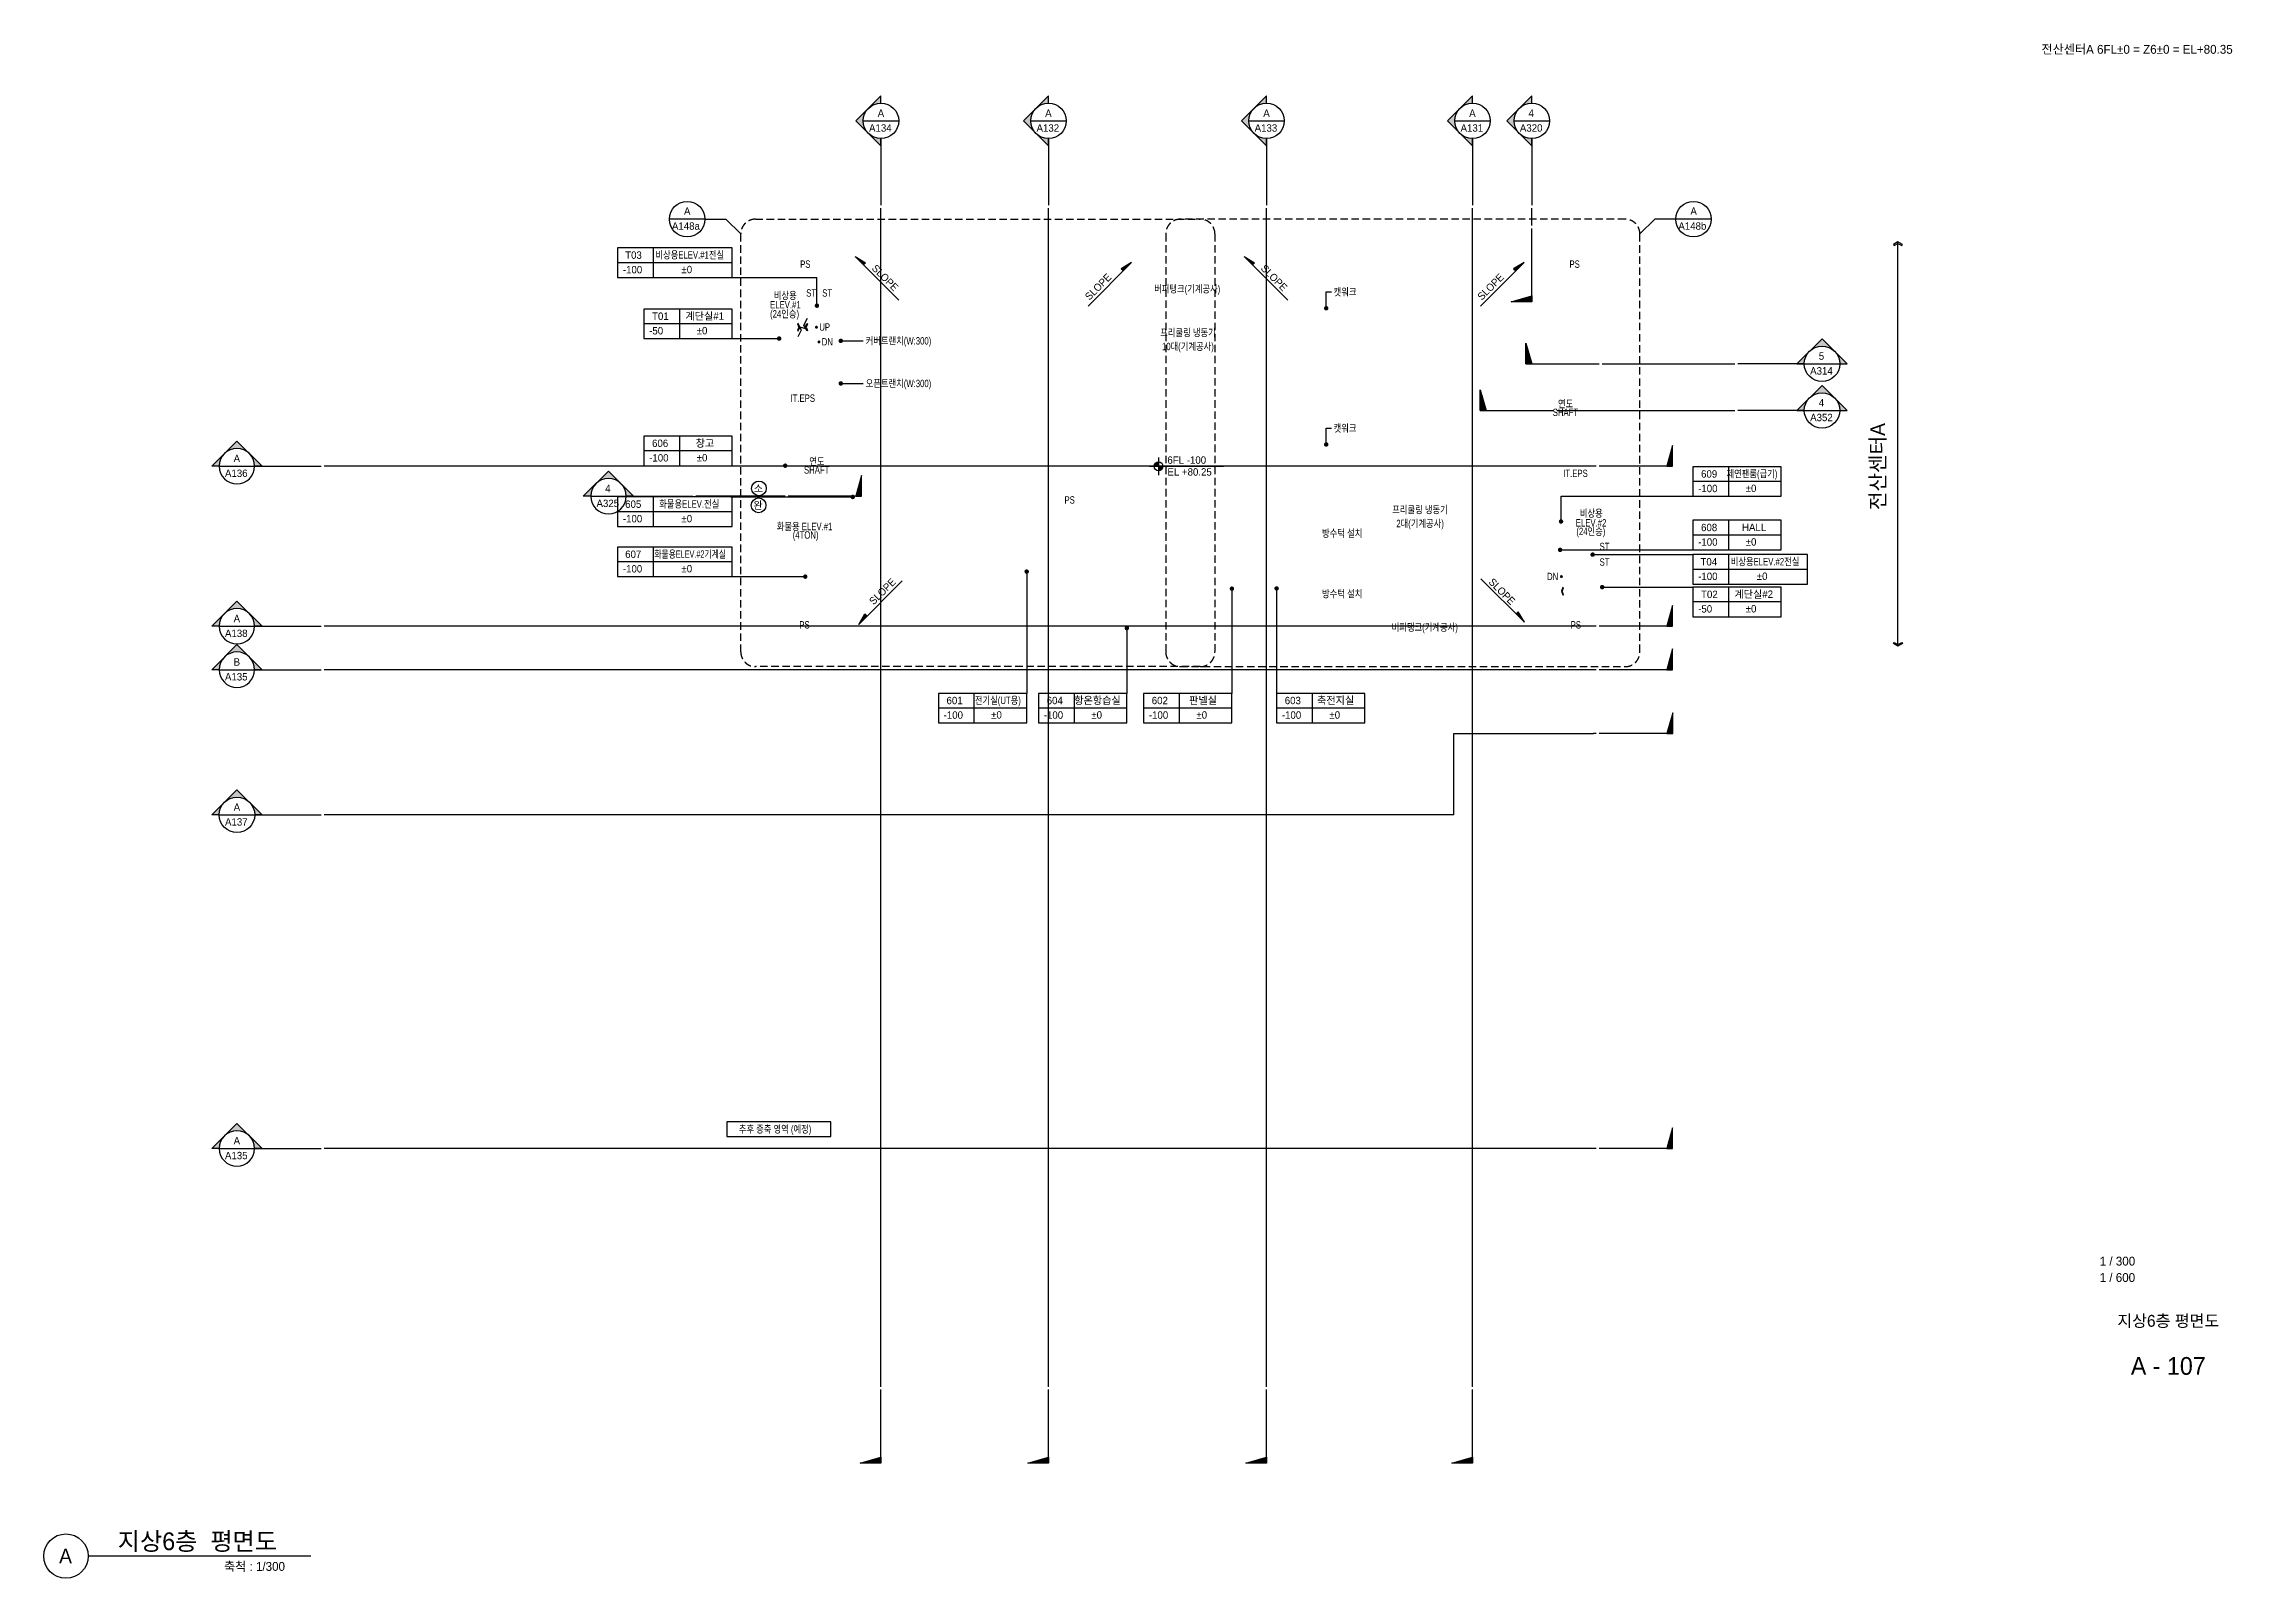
# Model space of a CAD drawing. Header units: millimetres. Extents: x 18458 to 242505, y -521583 to 1237915.
# Drawn here: x 18458 to 240444, y 725817 to 881515 of the extents above; entities that cross this region are included whole.
import ezdxf
from ezdxf.enums import TextEntityAlignment as Align

# ---------------------------------------------------------------- set-up
doc = ezdxf.new("R2010")
doc.units = ezdxf.units.MM
doc.header["$LTSCALE"] = 300
doc.header["$MEASUREMENT"] = 0
doc.linetypes.add('HIDDEN', pattern=[0.375, 0.25, -0.125])
for name, color, linetype in [('A-DIM', 7, 'Continuous'), ('A-ELE-5', 5, 'Continuous'), ('A-ELE-9', 9, 'Continuous'), ('A-SYM', 7, 'Continuous'), ('A-SYM-1', 7, 'Continuous'), ('A-SYM-BUB', 3, 'Continuous'), ('A-SYM-LEAD', 4, 'Continuous'), ('A-SYM-LEVEL', 7, 'Continuous'), ('A-TEXT-NAME', 7, 'Continuous'), ('A-TEXT-NOTE', 7, 'Continuous'), ('S-TEXT-NOTE', 7, 'Continuous'), ('XREF', 7, 'Continuous'), ('계단-라인', 7, 'Continuous'), ('실명', 7, 'Continuous'), ('실명-LEAD', 7, 'Continuous'), ('절단선', 7, 'Continuous')]:
    doc.layers.add(name, color=color, linetype=linetype)
doc.styles.add('Gtx', font='Dotum.ttf')

msp = doc.modelspace()

# ---------------------------------------------------------------- texts
at = {"layer": 'A-SYM', "style": 'Gtx'}
for rotation, p in [(314.797814, (102387.4, 858660.9)), (45.202186, (124521.3, 855429)), (314.797814, (141843.6, 858660.9)), (45.202186, (164329.4, 855429)), (44.797814, (102632, 824526.3)), (314.797814, (164954, 826835.8))]:
    msp.add_text('SLOPE', height=750, rotation=rotation, dxfattribs=at).set_placement(p)
at = {"layer": 'A-SYM', "color": 2, "style": 'Gtx'}
msp.add_text('지상6층  평면도', height=1800, dxfattribs=at).set_placement((25957.8, 728666.8))
at = {"layer": 'A-SYM', "color": 3, "style": 'Gtx'}
msp.add_text('A', height=1500, dxfattribs=at).set_placement((20012.7, 727317.9))
at = {"layer": 'A-SYM', "style": 'Gtx'}
msp.add_text('축척 : 1/300', height=900, dxfattribs=at).set_placement((36740.5, 726566.8))
at = {"layer": 'A-SYM-1', "color": 3, "style": 'Gtx'}
for s, p in [('4', (169064.7, 874097.9)), ('A320', (168188.1, 872594.8)), ('A', (83399.3, 864163.3)), ('A', (185484.4, 864163.3)), ('A148a', (82176.7, 862643.4)), ('A148b', (184261.8, 862643.4)), ('A314', (197631.9, 847950.2)), ('5', (198508.5, 849453.3)), ('A352', (197631.9, 843217.8)), ('4', (198508.5, 844720.9)), ('A325', (74524.5, 834509.5, 0)), ('4', (75401.2, 836012.6, 0))]:
    msp.add_text(s, height=750, dxfattribs=at).set_placement(p)
at = {"layer": 'A-SYM-LEVEL', "style": 'Gtx'}
for s, p in [('6FL -100', (132434, 838896.6)), ('EL +80.25', (132434, 837696.6))]:
    msp.add_text(s, height=750, dxfattribs=at).set_placement(p)
at = {"layer": 'A-TEXT-NAME', "linetype": 'Continuous', "style": 'Gtx', "width": 0.8}
for s, p in [('PS', (95183.9, 858780)), ('PS', (173219.5, 858780)), ('IT.EPS', (94200.6, 845180)), ('IT.EPS', (172585.9, 837550.3)), ('PS', (121995.8, 834855.7)), ('PS', (95099.9, 822179.6)), ('PS', (173339.2, 822179.6)), ('PS', (173339.2, 822179.6))]:
    msp.add_text(s, height=750, dxfattribs=at).set_placement(p)
at = {"layer": 'A-TEXT-NAME', "style": 'Gtx', "width": 0.8}
for s, p in [('버퍼탱크(기계공사)', (131087.1, 856262)), ('ELEV.#1', (92133, 854657.5)), ('비상용', (92513.8, 855598.8)), ('ST', (95794.3, 855855)), ('ST', (97419.3, 855855)), ('캣워크', (149297.9, 855955.4)), ('(24인승)', (92132, 853729.2)), ('UP', (97120.8, 852396)), ('프리쿨링 냉동기', (131708.6, 851824.3)), ('DN', (97369.9, 850899.8)), ('커버트랜치(W:300)', (101826.9, 850995)), ('10대(기계공사)', (131882.8, 850424.8)), ('오픈트랜치(W:300)', (101826.9, 846672.7)), ('SHAFT', (171519.3, 843740.6)), ('연도', (172054, 844600.6)), ('캣워크', (149297.9, 842136)), ('연도', (96107.2, 838760.5)), ('SHAFT', (95572.5, 837900.5)), ('프리쿨링 냉동기', (155238.5, 833863.2)), ('화물용 ELEV.#1', (92811.7, 832158.2)), ('2대(기계공사)', (155655.8, 832463.7)), ('ELEV.#2', (173858.6, 832528)), ('(24인승)', (173916.1, 831656)), ('비상용', (174268.5, 833501.4)), ('(4TON)', (94429.9, 831298.2)), ('방수턱 설치', (148121.5, 831463.1)), ('ST', (176269.3, 830130)), ('ST', (176269.3, 828555)), ('방수턱 설치', (148121.5, 825331.3)), ('DN', (170943, 827088.5)), ('버퍼탱크(기계공사)', (155186.3, 821927.8)), ('추후 증축 영역 (예정)', (88957.2, 771014.2))]:
    msp.add_text(s, height=750, dxfattribs=at).set_placement(p)
at = {"layer": 'S-TEXT-NOTE', "color": 4, "style": 'Gtx'}
msp.add_text('    전산센터A 6FL%%P0 = Z6%%P0 = EL+80.35', height=900, dxfattribs=at).set_placement((219793.3, 880500))
at = {"layer": '실명', "color": 3, "style": 'Gtx'}
for s, p in [('T03', (77431.8, 859696.5)), ('-100', (77198.3, 858220.6)), ('%%P0', (83141, 858232.7)), ('-50', (79866, 852021.8)), ('T01', (80160.4, 853497.7)), ('계단실#1', (83546.2, 853512.9)), ('%%P0', (84689.3, 852033.9)), ('606', (80160.4, 840600.5)), ('창고', (84587, 840615.7)), ('-100', (79866, 839124.6)), ('%%P0', (84689.3, 839136.7)), ('609', (186566.3, 837493.1)), ('605', (77431.8, 834425.9)), ('-100', (186271.8, 836017.2)), ('%%P0', (191095.2, 836029.3)), ('-100', (77198.3, 832950)), ('%%P0', (83141, 832962.1)), ('608', (186566.3, 832058.7)), ('HALL', (190717.2, 832073.9)), ('-100', (186271.8, 830582.8)), ('%%P0', (191095.2, 830594.9)), ('-100', (77198.3, 827866)), ('607', (77431.8, 829341.9)), ('%%P0', (83141, 827878.1)), ('T04', (186505.3, 828577.8)), ('-100', (186271.8, 827102)), ('T02', (186566.3, 825276.2)), ('계단실#2', (189952, 825291.4)), ('%%P0', (192214.6, 827114)), ('-50', (186271.8, 823800.4)), ('%%P0', (191095.2, 823812.4)), ('601', (110029, 814502)), ('604', (120189, 814502)), ('항온항습실', (122990.7, 814517.2)), ('602', (130846.6, 814502)), ('판넬실', (134632.7, 814517.2)), ('603', (144338.3, 814502)), ('축전지실', (147615, 814517.2)), ('-100', (109734.6, 813026.1)), ('%%P0', (114557.9, 813038.2)), ('-100', (119894.5, 813026.1)), ('%%P0', (124717.9, 813038.2)), ('-100', (130552.1, 813026.1)), ('%%P0', (135375.5, 813038.2)), ('-100', (144043.8, 813026.1)), ('%%P0', (148867.2, 813038.2))]:
    msp.add_text(s, height=750, dxfattribs=at).set_placement(p)
for s, width, p in [('비상용ELEV.#1전실', 0.8, (80503.5, 859711.7)), ('제연팬룸(급기)', 0.8, (189146.9, 837508.3)), ('화물용ELEV.전실', 0.8, (80886.9, 834441.1)), ('화물용ELEV.#2기계실', 0.75, (80397.5, 829357.1)), ('비상용ELEV.#2전실', 0.8, (189577, 828593)), ('전기실(UT용)', 0.8, (112908.3, 814517.2))]:
    msp.add_text(s, height=750, dxfattribs=dict(at, width=width)).set_placement(p)

# ---------------------------------------------------------------- blocks, each defined once
blk = doc.blocks.new('실명')
at = {"layer": 'A-TEXT-NOTE', "color": 7, "style": 'Gtx'}
for tag, p in [('001', (-18.33, 8.75)), ('002', (-18.35, 3.25))]:
    blk.add_attdef(tag, p, '', height=3, dxfattribs=at)
at = {"layer": 'A-TEXT-NOTE', "style": 'Gtx'}
blk.add_attdef('003', text='', height=4, dxfattribs=at).set_placement((4.86, -9.5), align=Align.MIDDLE)
at = {"layer": 'A-TEXT-NOTE', "color": 7, "style": 'Gtx'}
blk.add_attdef('004', text='', height=6, dxfattribs=at).set_placement((4.86, -23.5), align=Align.MIDDLE_CENTER)
blk = doc.blocks.new('A$C0d36eac7')
at = {"layer": 'A-DIM', "color": 1}
blk.add_line((-52600, -70595), (-52600, -29595), dxfattribs=at)
for points in [[(-52987, -29964), (-52600, -29743), (-52213, -29964), (-52149, -29853), (-52600, -29595), (-53051, -29853)], [(-52987, -70226), (-52600, -70447), (-52213, -70226), (-52149, -70337), (-52600, -70595), (-53051, -70337)]]:
    blk.add_lwpolyline(points, close=True, dxfattribs=at)
at = {"layer": 'A-SYM-BUB', "style": 'Gtx'}
blk.add_text('전산센터A', height=1500, rotation=90, dxfattribs=at).set_placement((-53901, -56806))
blk = doc.blocks.new('A$Ce9732c4b')
at = {"layer": 'A-SYM'}
for p, q in [((85516, -27285), (81916, -27285)), ((85516, -27285), (87654, -27285)), ((87654, -27285), (89154, -28785))]:
    blk.add_line(p, q, dxfattribs=at)
at = {"layer": 'A-SYM', "color": 7, "linetype": 'HIDDEN', "ltscale": 10, "elevation": 0}
blk.add_lwpolyline([(90654, -27285), (135757, -27285, -0.4142136), (137257, -28785), (137257, -71185, -0.4142136), (135757, -72685), (90654, -72685, -0.4142136), (89154, -71185), (89154, -28785, -0.4142136)], format="xyb", close=True, dxfattribs=at)
at = {"layer": 'A-SYM'}
blk.add_circle((83716, -27285), 1800, dxfattribs=at)
blk = doc.blocks.new('A$C2a23c31d')
at = {"layer": 'A-SYM'}
for p, q in [((-70437, -27285), (-71937, -28785)), ((-68299, -27285), (-70437, -27285)), ((-64699, -27285), (-68299, -27285))]:
    blk.add_line(p, q, dxfattribs=at)
at = {"layer": 'A-SYM', "color": 7, "linetype": 'HIDDEN', "ltscale": 10, "elevation": 0}
blk.add_lwpolyline([(-73437, -27285), (-118540, -27285, 0.4142136), (-120040, -28785), (-120040, -71185, 0.4142136), (-118540, -72685), (-73437, -72685, 0.4142136), (-71937, -71185), (-71937, -28785, 0.4142136)], format="xyb", close=True, dxfattribs=at)
at = {"layer": 'A-SYM'}
blk.add_circle((-66499, -27285), 1800, dxfattribs=at)
blk = doc.blocks.new('ARROWX')
blk.add_lwpolyline([(-0.2, -0.5), (-0.29, -0.46), (-0.11, 0), (-0.29, 0.46), (-0.2, 0.5), (0, 0)], close=True)
for points in [[(-0.2, 0.5), (-0.29, 0.46), (0, 0), (-0.11, 0)], [(0, 0), (-0.11, 0), (-0.2, -0.5), (-0.29, -0.46)]]:
    blk.add_solid(points)
blk = doc.blocks.new('*U51')
at = {"layer": 'A-SYM'}
h = blk.add_hatch(color=256, dxfattribs=at)
h.paths.add_polyline_path([(6216, 30838), (6428, 30626), (6428, 30750, -0.198912)])
h.paths.add_polyline_path([(6004, 31050), (6216, 30838, -0.414214), (6216, 31263)])
h.paths.add_polyline_path([(6216, 31263, -0.198912), (6428, 31350), (6428, 31475)])
blk.add_hatch(color=256, dxfattribs=at).paths.add_polyline_path([(6078, 6778), (6428, 6878), (6428, 6778)])
at = {"layer": 'A-ELE-9'}
blk.add_line((6428, 8119), (6428, 29525), dxfattribs=at)
at = {"layer": 'A-SYM'}
for p, q in [((6428, 30750), (6428, 29625)), ((6428, 29525), (6428, 29575)), ((6428, 8069), (6428, 8119)), ((6428, 6778), (6428, 8019))]:
    blk.add_line(p, q, dxfattribs=at)
blk.add_lwpolyline([(6428, 31350), (6428, 31475), (6004, 31050), (6428, 30626), (6428, 30750)], dxfattribs=at)
blk.add_lwpolyline([(6078, 6778), (6428, 6878), (6428, 6778)], close=True, dxfattribs=at)
blk.add_circle((6428, 31050), 300, dxfattribs=at)
blk = doc.blocks.new('*U124')
at = {"layer": 'A-SYM'}
h = blk.add_hatch(color=256, dxfattribs=at)
h.paths.add_polyline_path([(6216, 30838), (6428, 30626), (6428, 30750, -0.198912)])
h.paths.add_polyline_path([(6004, 31050), (6216, 30838, -0.414214), (6216, 31263)])
h.paths.add_polyline_path([(6216, 31263, -0.198912), (6428, 31350), (6428, 31475)])
blk.add_hatch(color=256, dxfattribs=at).paths.add_polyline_path([(6078, 8352), (6428, 8452), (6428, 8352)])
at = {"layer": 'A-ELE-9'}
blk.add_line((6428, 9694), (6428, 29525), dxfattribs=at)
at = {"layer": 'A-SYM'}
for p, q in [((6428, 30750), (6428, 29625)), ((6428, 29525), (6428, 29575)), ((6428, 9644), (6428, 9694)), ((6428, 8352), (6428, 9594))]:
    blk.add_line(p, q, dxfattribs=at)
blk.add_lwpolyline([(6428, 31350), (6428, 31475), (6004, 31050), (6428, 30626), (6428, 30750)], dxfattribs=at)
blk.add_lwpolyline([(6078, 8352), (6428, 8452), (6428, 8352)], close=True, dxfattribs=at)
blk.add_circle((6428, 31050), 300, dxfattribs=at)
blk = doc.blocks.new('A$C69eff562')
at = {"layer": 'A-SYM'}
blk.add_hatch(color=256, dxfattribs=at).paths.add_polyline_path([(183690, -77385), (183090, -79485), (183690, -79485)])
h = blk.add_hatch(color=256, dxfattribs=at)
h.paths.add_polyline_path([(39326, -86449), (40599, -87721), (39853, -87721, 0.1989124)])
h.paths.add_polyline_path([(38053, -85176), (39326, -86449, 0.4142136), (36781, -86449)])
h.paths.add_polyline_path([(36781, -86449, 0.1989124), (36253, -87721), (35508, -87721)])
for p, q in [((183690, -79485), (176240, -79485)), ((39853, -87721), (46608, -87721))]:
    blk.add_line(p, q, dxfattribs=at)
blk.add_lwpolyline([(183690, -77385), (183090, -79485), (183690, -79485)], close=True, dxfattribs=at)
blk.add_lwpolyline([(36253, -87721), (35508, -87721), (38053, -85176), (40599, -87721), (39853, -87721)], dxfattribs=at)
blk.add_circle((38053, -87721), 1800, dxfattribs=at)
at = {"layer": 'A-SYM-1'}
for p, q in [((101579, -17310), (105179, -17310)), ((118568, -17310), (122168, -17310)), ((140691, -17310), (144291, -17310)), ((161578, -17310), (165178, -17310)), ((36247, -52345), (39847, -52345)), ((36247, -68585), (39847, -68585)), ((36247, -72995), (39847, -72995)), ((175940, -79485), (175640, -79485)), ((36253, -87721), (39853, -87721)), ((47208, -87721), (46908, -87721)), ((36247, -121572), (39847, -121572))]:
    blk.add_line(p, q, dxfattribs=at)
at = {"layer": 'A-SYM-1', "color": 9}
for p, q in [((161484, -79485), (175640, -79485)), ((161484, -87721), (161484, -79485)), ((161484, -87721), (47208, -87721))]:
    blk.add_line(p, q, dxfattribs=at)
at = {"layer": 'A-SYM-1', "xscale": 6, "yscale": 6, "zscale": 6}
for p in [(64812, -203612), (81800, -203612), (103924, -203612), (124811, -203612)]:
    blk.add_blockref('*U124', p, dxfattribs=at)
at = {"layer": 'A-SYM-1', "xscale": -6.00000000000005, "yscale": 6.00000000000005, "zscale": 6, "rotation": 90}
for p in [(224350, -13778), (224350, -30018), (224350, -34428), (224350, -83005)]:
    blk.add_blockref('*U51', p, dxfattribs=at)
at = {"layer": 'A-SYM-1', "color": 3, "style": 'Gtx'}
for s, p in [('A134', (102171, -18405)), ('A', (103048, -16902)), ('A132', (119160, -18405)), ('A', (120036, -16902)), ('A133', (141283, -18405)), ('A', (142160, -16902)), ('A131', (162170, -18405)), ('A', (163047, -16902)), ('A136', (36839, -53440)), ('A', (37716, -51937)), ('A', (37716, -68177)), ('A138', (36839, -69680)), ('B', (37716, -72587)), ('A135', (36839, -74090)), ('A', (37722, -87314)), ('A137', (36845, -88817)), ('A135', (36839, -122668)), ('A', (37716, -121165))]:
    blk.add_text(s, height=750, dxfattribs=at).set_placement(p)
blk = doc.blocks.new('실면박스')
at = {"layer": '실명-LEAD'}
blk.add_line((3571, 0), (-2400, 0), dxfattribs=at)
blk.add_lwpolyline([(3571, 1000), (-2400, 1000), (-2400, -1000), (3571, -1000)], close=True, dxfattribs=at)
blk.add_lwpolyline([(0, 1000), (0, -1000)], dxfattribs=at)
blk = doc.blocks.new('*U47')
at = {"layer": '실명-LEAD'}
blk.add_line((5349, 0), (-2400, 0), dxfattribs=at)
blk.add_lwpolyline([(5349, 1000), (-2400, 1000), (-2400, -1000), (5349, -1000)], close=True, dxfattribs=at)
blk.add_lwpolyline([(0, 1000), (0, -1000)], dxfattribs=at)
blk = doc.blocks.new('A$C73b5a081')
at = {"layer": 'A-TEXT-NOTE'}
blk.add_circle((750, 750), 750, dxfattribs=at)
at = {"layer": 'A-TEXT-NOTE', "style": 'Gtx'}
blk.add_text('완', height=750, dxfattribs=at).set_placement((226, 375))
blk = doc.blocks.new('A$Ca8767199')
at = {"layer": 'A-TEXT-NOTE'}
blk.add_circle((750, 750), 750, dxfattribs=at)
at = {"layer": 'A-TEXT-NOTE', "color": 1, "style": 'Gtx'}
blk.add_text('소', height=750, dxfattribs=at).set_placement((226, 375))
blk = doc.blocks.new('*U53')
at = {"layer": 'A-SYM'}
h = blk.add_hatch(color=256, dxfattribs=at)
h.paths.add_polyline_path([(6216, 30838), (6428, 30626), (6428, 30750, -0.198912)])
h.paths.add_polyline_path([(6004, 31050), (6216, 30838, -0.414214), (6216, 31263)])
h.paths.add_polyline_path([(6216, 31263, -0.198912), (6428, 31350), (6428, 31475)])
blk.add_hatch(color=256, dxfattribs=at).paths.add_polyline_path([(6078, 26042), (6428, 26142), (6428, 26042)])
at = {"layer": 'A-ELE-9'}
blk.add_line((6428, 27383), (6428, 29525), dxfattribs=at)
at = {"layer": 'A-SYM'}
for p, q in [((6428, 30750), (6428, 29625)), ((6428, 29525), (6428, 29575)), ((6428, 27333), (6428, 27383)), ((6428, 26042), (6428, 27283))]:
    blk.add_line(p, q, dxfattribs=at)
blk.add_lwpolyline([(6428, 31350), (6428, 31475), (6004, 31050), (6428, 30626), (6428, 30750)], dxfattribs=at)
blk.add_lwpolyline([(6078, 26042), (6428, 26142), (6428, 26042)], close=True, dxfattribs=at)
blk.add_circle((6428, 31050), 300, dxfattribs=at)
blk = doc.blocks.new('*U125')
at = {"layer": 'A-SYM'}
h = blk.add_hatch(color=256, dxfattribs=at)
h.paths.add_polyline_path([(6216, 30838), (6428, 30626), (6428, 30750, -0.198912)])
h.paths.add_polyline_path([(6004, 31050), (6216, 30838, -0.414214), (6216, 31263)])
h.paths.add_polyline_path([(6216, 31263, -0.198912), (6428, 31350), (6428, 31475)])
blk.add_hatch(color=256, dxfattribs=at).paths.add_polyline_path([(6078, 27989), (6428, 28089), (6428, 27989)])
at = {"layer": 'A-ELE-9'}
blk.add_line((6428, 29331), (6428, 29525), dxfattribs=at)
at = {"layer": 'A-SYM'}
for p, q in [((6428, 30750), (6428, 29625)), ((6428, 29525), (6428, 29575)), ((6428, 29281), (6428, 29331)), ((6428, 27989), (6428, 29231))]:
    blk.add_line(p, q, dxfattribs=at)
blk.add_lwpolyline([(6428, 31350), (6428, 31475), (6004, 31050), (6428, 30626), (6428, 30750)], dxfattribs=at)
blk.add_lwpolyline([(6078, 27989), (6428, 28089), (6428, 27989)], close=True, dxfattribs=at)
blk.add_circle((6428, 31050), 300, dxfattribs=at)
blk = doc.blocks.new('*U56')
at = {"layer": 'A-SYM'}
h = blk.add_hatch(color=256, dxfattribs=at)
h.paths.add_polyline_path([(6216, 30838), (6428, 30626), (6428, 30750, -0.198912)])
h.paths.add_polyline_path([(6004, 31050), (6216, 30838, -0.414214), (6216, 31263)])
h.paths.add_polyline_path([(6216, 31263, -0.198912), (6428, 31350), (6428, 31475)])
blk.add_hatch(color=256, dxfattribs=at).paths.add_polyline_path([(6078, 26770), (6428, 26870), (6428, 26770)])
at = {"layer": 'A-ELE-9'}
blk.add_line((6428, 28112), (6428, 29525), dxfattribs=at)
at = {"layer": 'A-SYM'}
for p, q in [((6428, 30750), (6428, 29625)), ((6428, 29525), (6428, 29575)), ((6428, 28062), (6428, 28112)), ((6428, 26770), (6428, 28012))]:
    blk.add_line(p, q, dxfattribs=at)
blk.add_lwpolyline([(6428, 31350), (6428, 31475), (6004, 31050), (6428, 30626), (6428, 30750)], dxfattribs=at)
blk.add_lwpolyline([(6078, 26770), (6428, 26870), (6428, 26770)], close=True, dxfattribs=at)
blk.add_circle((6428, 31050), 300, dxfattribs=at)
blk = doc.blocks.new('*U59')
at = {"layer": 'A-SYM'}
h = blk.add_hatch(color=256, dxfattribs=at)
h.paths.add_polyline_path([(6216, 30838), (6428, 30626), (6428, 30750, -0.198912)])
h.paths.add_polyline_path([(6004, 31050), (6216, 30838, -0.414214), (6216, 31263)])
h.paths.add_polyline_path([(6216, 31263, -0.198912), (6428, 31350), (6428, 31475)])
blk.add_hatch(color=256, dxfattribs=at).paths.add_polyline_path([(6078, 25272), (6428, 25372), (6428, 25272)])
at = {"layer": 'A-ELE-9'}
blk.add_line((6428, 26614), (6428, 29525), dxfattribs=at)
at = {"layer": 'A-SYM'}
for p, q in [((6428, 30750), (6428, 29625)), ((6428, 29525), (6428, 29575)), ((6428, 26564), (6428, 26614)), ((6428, 25272), (6428, 26514))]:
    blk.add_line(p, q, dxfattribs=at)
blk.add_lwpolyline([(6428, 31350), (6428, 31475), (6004, 31050), (6428, 30626), (6428, 30750)], dxfattribs=at)
blk.add_lwpolyline([(6078, 25272), (6428, 25372), (6428, 25272)], close=True, dxfattribs=at)
blk.add_circle((6428, 31050), 300, dxfattribs=at)

# ---------------------------------------------------------------- hatches: boundary and pattern name
at = {"layer": 'A-SYM'}
for points in [[(101818.3, 859283.5), (100757.6, 859919.9), (101606.2, 859071.3)], [(127745.9, 858683.1), (128806.6, 859319.5), (127958, 858471)], [(141274.5, 859283.5), (140213.8, 859919.9), (141062.3, 859071.3)], [(167554, 858683.1), (168614.6, 859319.5), (167766.1, 858471)], [(101753.7, 823660.7), (101117.3, 822600.1), (101965.8, 823448.6)], [(168023.7, 823875.1), (168660.1, 822814.4), (167811.6, 823662.9)]]:
    msp.add_hatch(color=256, dxfattribs=at).paths.add_polyline_path(points)
at = {"layer": 'A-SYM-LEVEL'}
h = msp.add_hatch(color=256, dxfattribs=at)
h.paths.add_polyline_path([(131534, 839091.6, 0.41421356), (131084, 838641.6), (131534, 838641.6)])
h.paths.add_polyline_path([(131984, 838641.6), (131534, 838641.6), (131534, 838191.6, 0.41421356)])

# ---------------------------------------------------------------- linework, layer by layer
at = {"layer": 'A-SYM'}
for p, q in [((100757.6, 859919.9), (105177.3, 855500.2)), ((128806.6, 859319.5), (124386.9, 854899.8)), ((140213.8, 859919.9), (144633.5, 855500.2)), ((168614.6, 859319.5), (164195, 854899.8)), ((101117.3, 822600.1), (105537, 827019.8)), ((168660.1, 822814.4), (164240.4, 827234.1)), ((45541, 728066.8), (22957.8, 728066.8))]:
    msp.add_line(p, q, dxfattribs=at)
for points in [[(100757.6, 859919.9), (101818.3, 859283.5), (101606.2, 859071.3)], [(128806.6, 859319.5), (127745.9, 858683.1), (127958, 858471)], [(140213.8, 859919.9), (141274.5, 859283.5), (141062.3, 859071.3)], [(168614.6, 859319.5), (167554, 858683.1), (167766.1, 858471)], [(101117.3, 822600.1), (101753.7, 823660.7), (101965.8, 823448.6)], [(168660.1, 822814.4), (168023.7, 823875.1), (167811.6, 823662.9)]]:
    msp.add_lwpolyline(points, close=True, dxfattribs=at)
msp.add_circle((20707.8, 728066.8), 2250, dxfattribs=at)
at = {"layer": 'A-SYM-1'}
for p, q in [((167596.1, 873690.4), (171196.1, 873690.4)), ((197040, 849045.7), (200640, 849045.7)), ((197040, 844313.3), (200640, 844313.3)), ((73932.6, 835605, 0), (77532.6, 835605, 0))]:
    msp.add_line(p, q, dxfattribs=at)
at = {"layer": 'A-SYM-LEAD'}
for p, q in [((88290.9, 857799.5), (96884.5, 857799.5)), ((96884.5, 854939.3), (96884.5, 857799.5)), ((148543.1, 854675, 0), (148543.1, 856341.5, 0)), ((148543.1, 856341.5, 0), (149087.3, 856341.5, 0)), ((88290.9, 851600.7), (93053.6, 851600.7)), ((99303.6, 851370), (101557.8, 851370)), ((99303.6, 847047.7), (101557.8, 847047.7)), ((148543.1, 840855.6, 0), (148543.1, 842522.1, 0)), ((148543.1, 842522.1, 0), (149087.3, 842522.1, 0)), ((88153.6, 838703.5), (93550.6, 838703.5)), ((88153.6, 835528.9), (100401.7, 835528.9)), ((118159.5, 828069.4), (118159.5, 815605)), ((172266.8, 830161.7), (185740.4, 830161.7)), ((175566.6, 829680.8), (185740.4, 829680.8)), ((88153.6, 827444.9), (95586.9, 827444.9)), ((138977.1, 826337.9), (138977.1, 815605)), ((143512.4, 826360.9), (143512.4, 815605)), ((176535.4, 826379.2), (185740.4, 826379.2)), ((128319.5, 822334.7), (128319.5, 815605))]:
    msp.add_line(p, q, dxfattribs=at)
at = {"layer": 'A-SYM-LEAD', "elevation": 0}
for points, const_width in [([(96771.7, 854939.3, 1), (96997.3, 854939.3, 1)], 224.4), ([(148430.4, 854675, 1), (148655.9, 854675, 1)], 224.5), ([(92940.8, 851600.7, 1), (93166.4, 851600.7, 1)], 224.4), ([(99190.8, 847047.7, 1), (99416.3, 847047.7, 1)], 224.5), ([(148430.4, 840855.6, 1), (148655.9, 840855.6, 1)], 224.5), ([(93550.6, 838703.5, 1), (93776.2, 838703.5, 1)], 224.4), ([(100401.7, 835528.9, 1), (100627.3, 835528.9, 1)], 224.4), ([(172154, 830161.7, 1), (172379.6, 830161.7, 1)], 224.4), ([(118046.7, 827956.6, 1), (118272.3, 827956.6, 1)], 224.4), ([(175453.8, 829680.8, 1), (175679.4, 829680.8, 1)], 224.4), ([(95586.9, 827444.9, 1), (95812.5, 827444.9, 1)], 224.4), ([(138864.3, 826225.1, 1), (139089.9, 826225.1, 1)], 224.4), ([(143625.2, 826248.1, -1), (143399.6, 826248.1, -1)], 224.4), ([(176422.6, 826379.2, 1), (176648.2, 826379.2, 1)], 224.4), ([(128206.7, 822221.9, 1), (128432.3, 822221.9, 1)], 224.4)]:
    msp.add_lwpolyline(points, format="xyb", close=True, dxfattribs=dict(at, const_width=const_width))
at = {"layer": 'A-SYM-LEAD'}
for points, const_width in [([(99190.8, 851370, 1), (99416.3, 851370, 1)], 224.5), ([(172248.1, 833039.9, 1), (172473.7, 833039.9, 1)], 224.4)]:
    msp.add_lwpolyline(points, format="xyb", close=True, dxfattribs=dict(at, const_width=const_width))
msp.add_lwpolyline([(172360.9, 833039.9), (172360.9, 835596.1), (185740.4, 835596.1)], dxfattribs=at)
at = {"layer": 'A-SYM-LEAD', "elevation": 0}
for points in [[(144261.4, 833514.8, 0, 300, 0), (144261.4, 832614.8, 0, 0, 0), (144254.7, 831862, 0, 0, 0), (147931.7, 831862, 0, 0, 0)], [(144254.7, 824005, 0, 300, 0), (144254.7, 824905, 0, 0, 0), (144254.7, 825715.5, 0, 0, 0), (147931.7, 825715.5, 0, 0, 0)]]:
    msp.add_lwpolyline(points, format="xyseb", dxfattribs=at)
at = {"layer": 'A-SYM-LEVEL'}
for p, q in [((131534, 839541.6), (131534, 837741.6)), ((130634, 838641.6), (138134, 838641.6))]:
    msp.add_line(p, q, dxfattribs=at)
msp.add_circle((131534, 838641.6), 450, dxfattribs=at)
at = {"layer": 'A-TEXT-NOTE', "elevation": 0}
msp.add_lwpolyline([(87741.5, 770638.2), (98302.7, 770638.2), (98302.7, 772138.2), (87741.5, 772138.2)], close=True, dxfattribs=at)
at = {"layer": '계단-라인', "const_width": 150, "elevation": 0}
for points in [[(96908.9, 852750, 1), (96758.9, 852750, 1)], [(97165.7, 851260, 1), (97015.7, 851260, 1)], [(172474.5, 827448, 1), (172324.5, 827448, 1)]]:
    msp.add_lwpolyline(points, format="xyb", close=True, dxfattribs=at)
at = {"layer": '절단선', "elevation": 0}
msp.add_lwpolyline([(94973.9, 851809.7), (95308.9, 852475.2), (95101.8, 852800.3), (95754.8, 852624.7), (95547.7, 852949.8), (95914.3, 853678)], dxfattribs=at)

# ---------------------------------------------------------------- block references
at = {"layer": 'A-DIM'}
for name, p in [('A$Ca8767199', (90247.4, 835646.6)), ('A$C73b5a081', (90214.6, 833930.7))]:
    msp.add_blockref(name, p, dxfattribs=at)
at = {"layer": 'A-ELE-5', "xscale": 1.5, "yscale": 1.5, "zscale": 1.5}
for name, p in [('*U47', (80266.8, 859299.5)), ('실면박스', (82934.6, 853100.7)), ('실면박스', (82934.6, 840203.5)), ('실면박스', (189340.4, 837096.1)), ('*U47', (80266.8, 834028.9)), ('실면박스', (189340.4, 831661.7)), ('*U47', (80266.8, 828944.9)), ('*U47', (189340.4, 828180.8)), ('실면박스', (189340.4, 824879.2)), ('실면박스', (112803.2, 814105)), ('실면박스', (122963.1, 814105)), ('실면박스', (133620.7, 814105)), ('실면박스', (147112.4, 814105))]:
    msp.add_blockref(name, p, dxfattribs=at)
at = {"layer": 'A-SYM-1'}
for name, p in [('A$C69eff562', (0, 891000)), ('A$Ce9732c4b', (0, 891000)), ('A$C2a23c31d', (252300, 891000))]:
    msp.add_blockref(name, p, dxfattribs=at)
at = {"layer": 'A-SYM-1', "xscale": 6, "yscale": 6, "zscale": 6}
msp.add_blockref('*U125', (130828.9, 687387.7), dxfattribs=at)
at = {"layer": 'A-SYM-1', "yscale": 6, "zscale": 6}
for name, p, xscale, rotation in [('*U53', (12537.3, 887612.9), 6, 270), ('*U59', (12537.3, 882880.6), 6, 270), ('*U56', (262035.2, 874172.3, 0), -6, 90)]:
    msp.add_blockref(name, p, dxfattribs=dict(at, xscale=xscale, rotation=rotation))
at = {"layer": 'XREF'}
msp.add_blockref('A$C0d36eac7', (259133.4, 891000), dxfattribs=at)
ref = msp.add_blockref('실명', (232500, 754800), dxfattribs=dict(at, xscale=300, yscale=300, zscale=300))
ref.add_attrib('001', '1 / 300', (226999.8, 757541.9), dxfattribs={"layer": 'A-TEXT-NOTE', "color": 7, "height": 900, "style": 'Gtx'})
ref.add_attrib('002', '1 / 600', (226993.8, 755878.2), dxfattribs={"layer": 'A-TEXT-NOTE', "color": 7, "height": 900, "style": 'Gtx'})
ref.add_attrib('003', '지상6층 평면도', dxfattribs={"layer": 'A-TEXT-NOTE', "height": 1200, "style": 'Gtx'}).set_placement((233956.7, 751949.2), align=Align.MIDDLE)
ref.add_attrib('004', 'A - 107', dxfattribs={"layer": 'A-TEXT-NOTE', "color": 7, "height": 1800, "style": 'Gtx'}).set_placement((233956.7, 747359), align=Align.MIDDLE_CENTER)
at = {"layer": '계단-라인', "yscale": 750, "zscale": 750, "rotation": 180}
for p, xscale in [((95143.6, 852750), -750), ((95703.6, 852750), 750)]:
    msp.add_blockref('ARROWX', p, dxfattribs=dict(at, xscale=xscale))
at = {"layer": '계단-라인', "xscale": -750, "yscale": 750, "zscale": 750}
msp.add_blockref('ARROWX', (172403.6, 825960), dxfattribs=at)

msp.set_redraw_order([(e.dxf.handle, doc.entitydb.next_handle()) for e in msp.query("TEXT MTEXT ATTDEF DIMENSION ARC_DIMENSION")])  # texts and dimensions are drawn at this point

doc.saveas('drawing.dxf')
